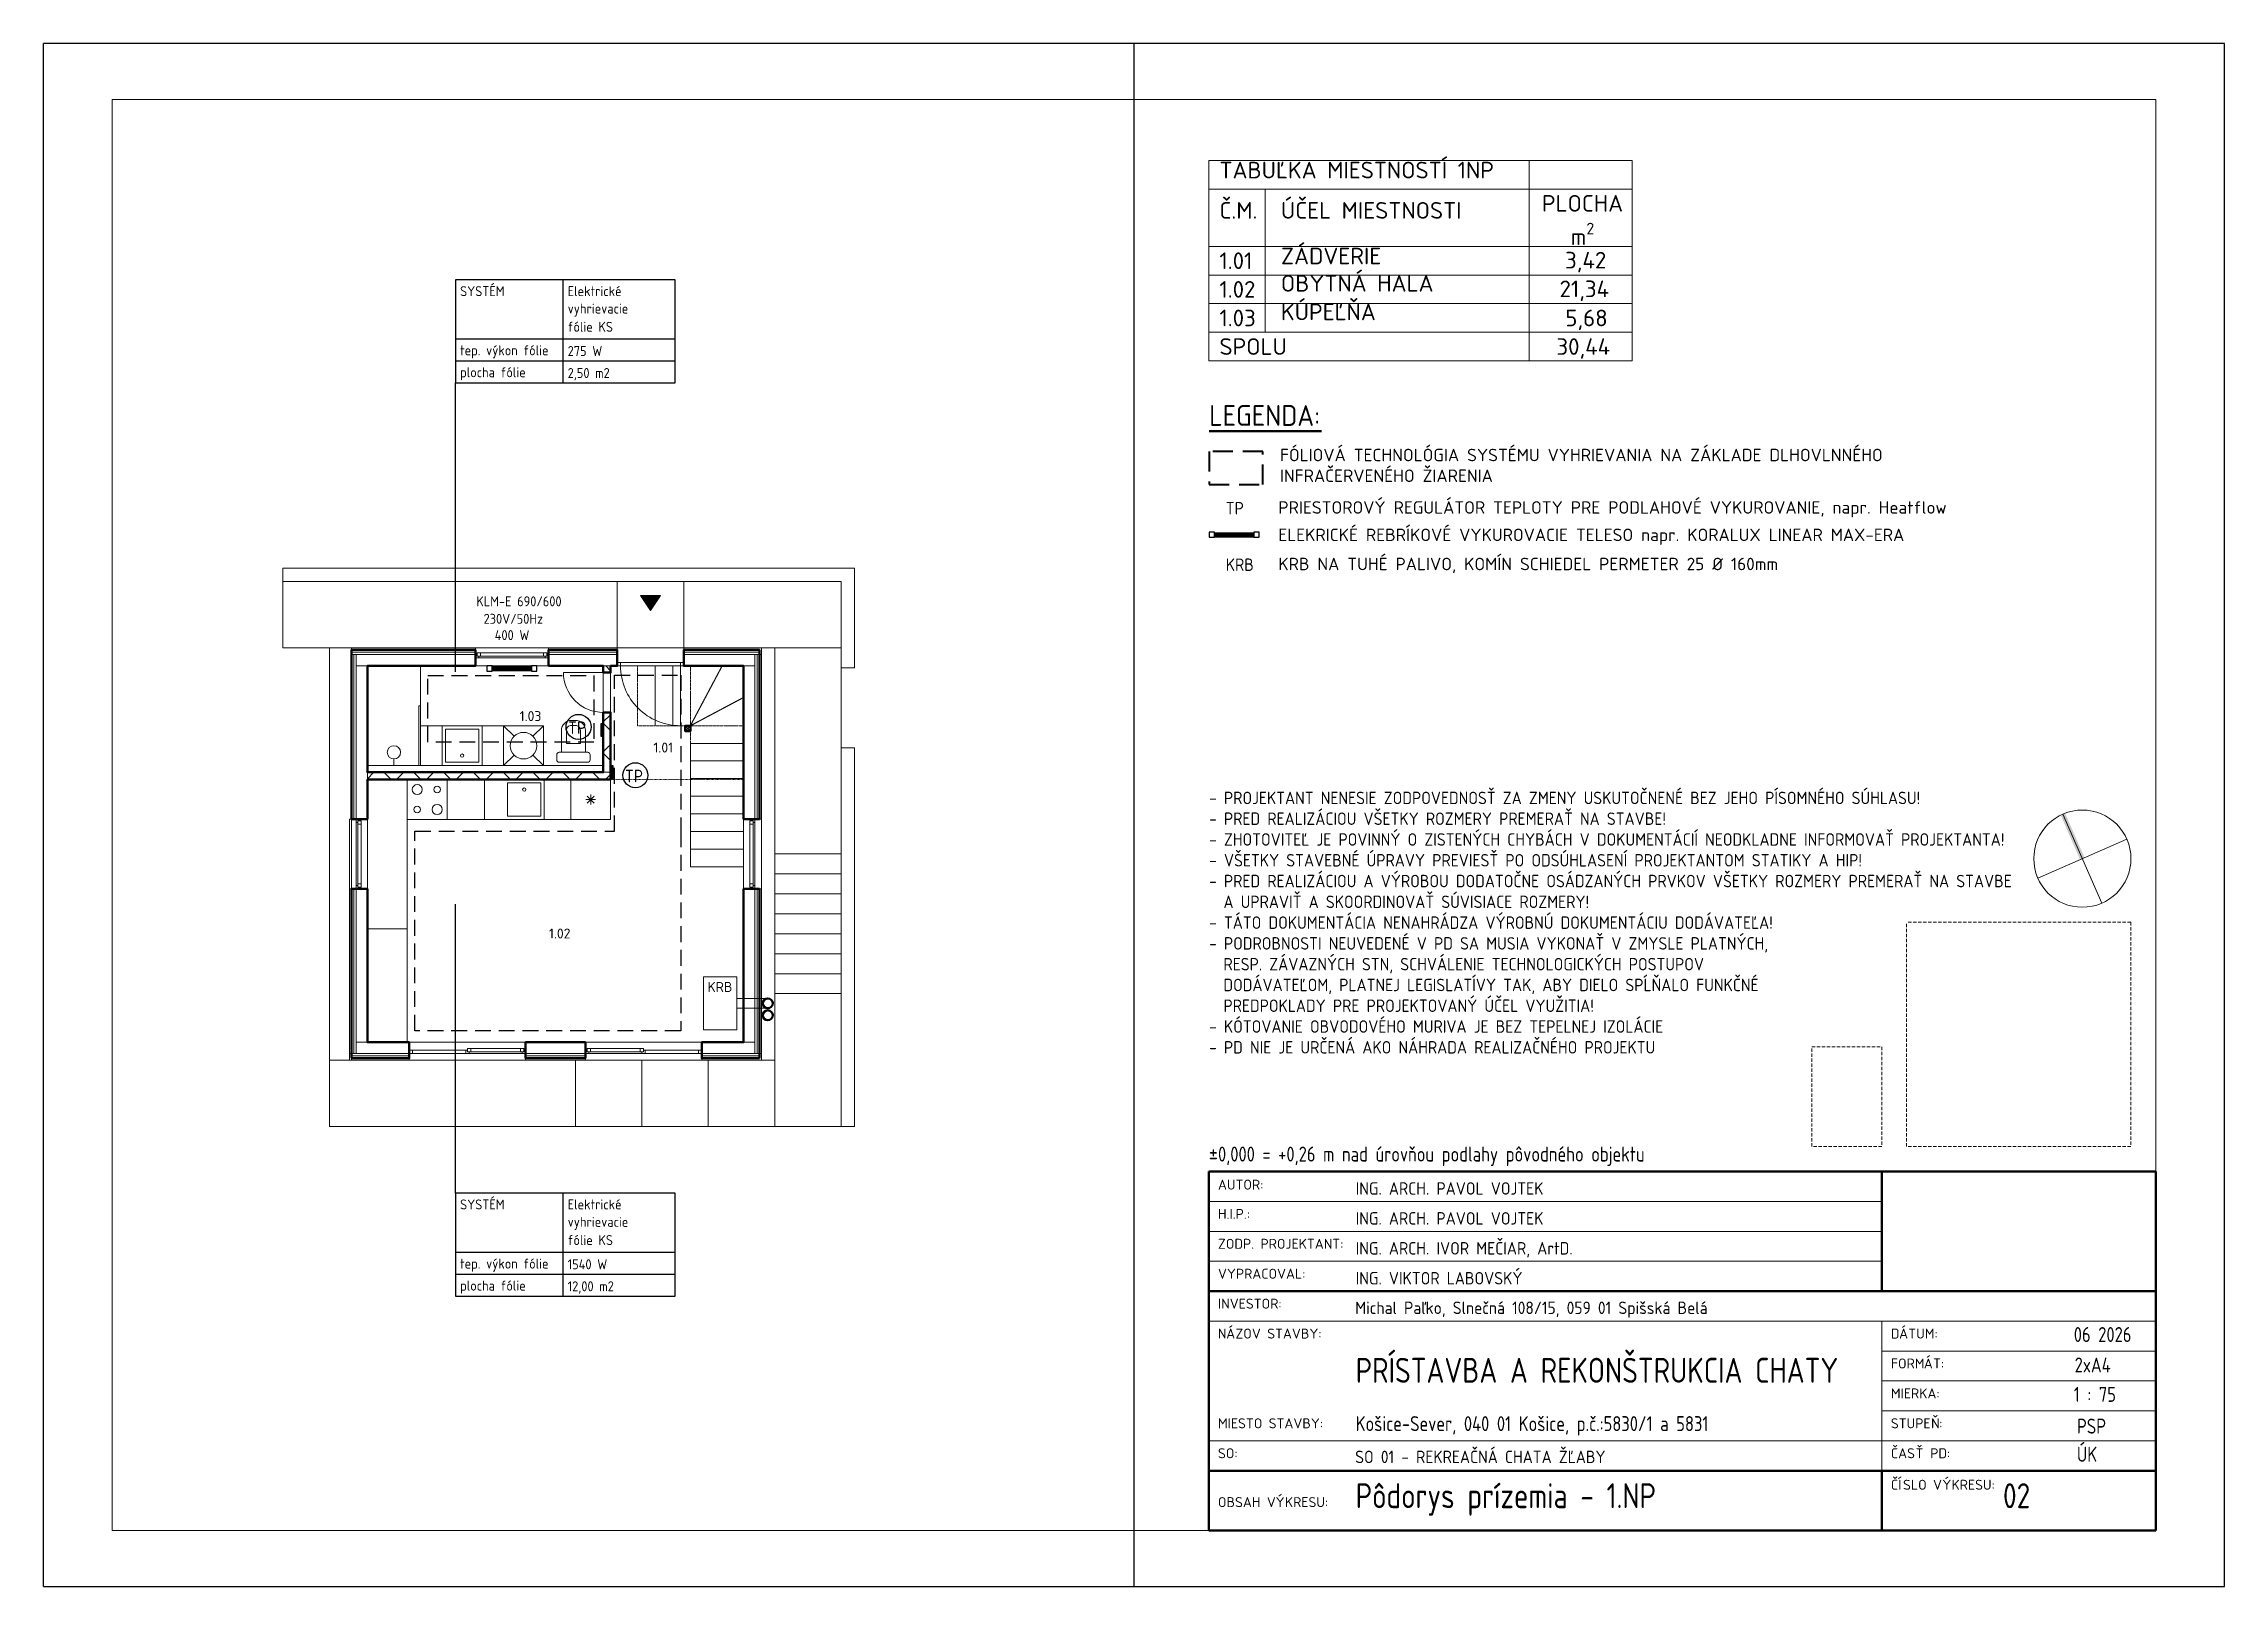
# Model space of a CAD drawing. Header units: millimetres. Extents: x 122211 to 176654, y 13823 to 90794.
# Drawn here: x 122211 to 155023, y 41124 to 64327 of the extents above; entities that cross this region are included whole.
import ezdxf

# ---------------------------------------------------------------- set-up
doc = ezdxf.new("R2010")
doc.units = ezdxf.units.MM
for name, pattern in [('9', [0.8, 0.3, -0.5]), ('ACAD_ISO02W100', [15, 12, -3]), ('ACAD_ISO04W100', [30, 24, -3, 0, -3]), ('DASH', [75, 50, -25]), ('Skrytá', [7.14375, 4.7625, -2.38125])]:
    doc.linetypes.add(name, pattern=pattern)
for name, color, linetype, lineweight in [('00_HRUBA', 7, 'Continuous', 50), ('00_KÓTY', 6, 'Continuous', 5), ('00_SRAFY', 7, 'Continuous', 5), ('00_STREDNÁ', 253, 'Continuous', 18), ('00_VEĽMI TENKÁ', 142, 'Continuous', 5), ('CKPOPISM', 6, 'Continuous', 50), ('G-ANNO-TTLB', 6, 'Continuous', 9), ('G-ANNO-TTLB-WIDE', 214, 'Continuous', 50), ('UK_OKRAJOV__DILAT_CIA', 1, 'DASH', 40), ('ZARPRED', 7, 'Continuous', 13), ('ZDIVO', 7, 'Continuous', 15), ('ÚK_POPIS', 7, 'Continuous', 20)]:
    doc.layers.add(name, color=color, linetype=linetype, lineweight=lineweight)
doc.layers.add('00_NÁBYTOK', color=254, linetype='Continuous', lineweight=9, transparency=0.5)
doc.layers.add('netlac', color=6, linetype='Continuous', plot=False)
for name, color, linetype in [('PODORYS', 140, 'Continuous'), ('UK_LEGENDA', 7, 'Continuous'), ('UK_POPIS', 7, 'Continuous'), ('UK_REBRIK', 114, 'Continuous'), ('UK_TABULKY', 7, 'Continuous'), ('UK_ZARIADENIE', 60, 'Continuous')]:
    doc.layers.add(name, color=color, linetype=linetype)
doc.styles.add('ISOCP', font='isocp.shx')
doc.styles.add('ISOCPEUR_2', font='isocpeur.ttf', dxfattribs={"height": 150})
doc.styles.add('ISOCPEUR_3', font='isocpeur.ttf', dxfattribs={"width": 0.8, "height": 320})
doc.styles.add('ISOCPEUR_4', font='isocpeur.ttf', dxfattribs={"width": 0.8, "height": 5})
doc.styles.add('ISOCPEUR_5', font='isocpeur.ttf', dxfattribs={"width": 0.9, "height": 2.5})
doc.styles.get("Standard").update_dxf_attribs({"font": 'arial.ttf'})
doc.linetypes.add('BATTING', pattern='A,0.00254,-2.54,[134,ltypeshp.shx,S=2.54,R=0,X=-2.54,Y=0],-5.08,[134,ltypeshp.shx,S=2.54,R=180,X=2.54,Y=0],-2.54', length=10.16254)

msp = doc.modelspace()

# ---------------------------------------------------------------- texts
at = {"layer": 'CKPOPISM', "color": 0, "lineweight": 5, "char_height": 250, "attachment_point": 1}
for s, insert in [('{\\fISOCPEUR|b0|i0|c238|p34;TABUĽKA MIESTNOSTÍ 1NP}', (139903, 62550)), ('{\\fISOCPEUR|b0|i0|c0|p34;Č.M.}', (139903, 61944)), ('{\\fISOCPEUR|b0|i0|c0|p34;ÚČEL \\fISOCPEUR|b0|i0|c238|p34;MIESTNOSTI}', (140828, 61944)), ('\\A1;\\pxqc;{\\fISOCPEUR|b0|i0|c0|p34;PLOCHA\\Pm\\H0.7x;\\S2^ ;}', (143088, 62050))]:
    msp.add_mtext_dynamic_manual_height_columns(s, width=4554.8, gutter_width=500, heights=[0], dxfattribs=dict(at, insert=insert))
at = {"layer": 'CKPOPISM', "color": 0, "lineweight": 20, "char_height": 250, "attachment_point": 1}
for s, insert in [('{\\fISOCPEUR|b0|i0|c238|p34;1.01}', (139903, 61187)), ('{\\fISOCPEUR|b0|i0|c238|p34;ZÁDVERIE}', (140828, 61258)), ('\\pxql;{\\fISOCPEUR|b0|i0|c238|p34;3,42}', (145103, 61195)), ('{\\fISOCPEUR|b0|i0|c238|p34;1.02}', (139903, 60756)), ('{\\fISOCPEUR|b0|i0|c238|p34;OBYTNÁ HALA}', (140828, 60847)), ('\\pxql;{\\fISOCPEUR|b0|i0|c238|p34;21,34}', (145020, 60764)), ('{\\fISOCPEUR|b0|i0|c238|p34;KÚPEĽŇA}', (140828, 60417)), ('{\\fISOCPEUR|b0|i0|c238|p34;1.03}', (139903, 60326)), ('\\pxql;{\\fISOCPEUR|b0|i0|c238|p34;5,68}', (145107, 60326)), ('{\\fISOCPEUR|b0|i0|c238|p34;SPOLU}', (139903, 59896)), ('\\pxql;{\\fISOCPEUR|b0|i0|c238|p34;30,44}', (144973, 59896))]:
    msp.add_mtext_dynamic_manual_height_columns(s, width=4554.8, gutter_width=500, heights=[0], dxfattribs=dict(at, insert=insert))
at = {"layer": 'G-ANNO-TTLB', "color": 7, "style": 'ISOCPEUR_5'}
for s, p in [('FÓLIOVÁ TECHNOLÓGIA SYSTÉMU VYHRIEVANIA NA ZÁKLADE DLHOVLNNÉHO', (140813, 58046)), ('INFRAČERVENÉHO ŽIARENIA', (140813, 57734)), ('PRIESTOROVÝ REGULÁTOR TEPLOTY PRE PODLAHOVÉ VYKUROVANIE, napr. Heatflow', (140788, 57257)), ('ELEKRICKÉ REBRÍKOVÉ VYKUROVACIE TELESO napr. KORALUX LINEAR MAX-ERA', (140788, 56845)), ('KRB NA TUHÉ PALIVO, KOMÍN SCHIEDEL PERMETER 25 Ø 160mm  ', (140788, 56407))]:
    msp.add_text(s, height=187.5, dxfattribs=at).set_placement(p)
at = {"layer": 'G-ANNO-TTLB', "color": 7, "attachment_point": 1}
for s, insert, char_height, width, style in [('{\\C0;- PROJEKTANT NENESIE ZODPOVEDNOSŤ ZA ZMENY USKUTOČNENÉ BEZ JEHO PÍSOMNÉHO SÚHLASU!\\P- PRED REALIZÁCIOU VŠETKY ROZMERY PREMERAŤ NA STAVBE!\\P- ZHOTOVITEĽ JE POVINNÝ O ZISTENÝCH CHYBÁCH V DOKUMENTÁCIÍ NEODKLADNE INFORMOVAŤ PROJEKTANTA!\\P- VŠETKY STAVEBNÉ ÚPRAVY PREVIESŤ PO ODSÚHLASENÍ PROJEKTANTOM STATIKY A HIP!\\P- PRED REALIZÁCIOU A VÝROBOU DODATOČNE OSÁDZANÝCH PRVKOV VŠETKY ROZMERY PREMERAŤ NA STAVBE \\P  A UPRAVIŤ A SKOORDINOVAŤ SÚVISIACE ROZMERY!\\P- TÁTO DOKUMENTÁCIA NENAHRÁDZA VÝROBNÚ DOKUMENTÁCIU DODÁVATEĽA!\\P- PODROBNOSTI NEUVEDENÉ V PD SA MUSIA VYKONAŤ V ZMYSLE PLATNÝCH, \\P  RESP. ZÁVAZNÝCH STN, SCHVÁLENIE TECHNOLOGICKÝCH POSTUPOV \\P  DODÁVATEĽOM, PLATNEJ LEGISLATÍVY TAK, ABY DIELO SPĹŇALO FUNKČNÉ\\P  PREDPOKLADY PRE PROJEKTOVANÝ ÚČEL VYUŽITIA!\\P- KÓTOVANIE OBVODOVÉHO MURIVA JE BEZ TEPELNEJ IZOLÁCIE\\P- PD NIE JE URČENÁ AKO NÁHRADA REALIZAČNÉHO PROJEKTU}', (139748, 53076), 187.5, 16487.32, 'ISOCPEUR_5'), ('\\fISOCPEUR|b0|i0|c238|p34|;\\W.9;±', (139742, 47738), 225, 167.75, 'ISOCPEUR_3'), ('0,000 = +0,26 m nad úrovňou podlahy pôvodného objektu', (139881, 47738), 225, 8827.44, 'ISOCPEUR_3'), ('AUTOR:', (139880, 47241), 150, 571.2, 'ISOCPEUR_2'), ('ING. ARCH. PAVOL VOJTEK', (141952, 47202), 187.5, 7123.66, 'ISOCPEUR_5'), ('H.I.P.:', (139880, 46801), 150, 571.2, 'ISOCPEUR_2'), ('ING. ARCH. PAVOL VOJTEK', (141952, 46752), 187.5, 7123.66, 'ISOCPEUR_5'), ('ZODP. PROJEKTANT:', (139880, 46351), 150, 2290.82, 'ISOCPEUR_2'), ('ING. ARCH. IVOR MEČIAR, ArtD.', (141952, 46302), 187.5, 7123.66, 'ISOCPEUR_5'), ('VYPRACOVAL:', (139880, 45901), 150, 1611.39, 'ISOCPEUR_2'), ('ING. VIKTOR LABOVSKÝ', (141952, 45852), 187.5, 7123.66, 'ISOCPEUR_5'), ('INVESTOR:', (139880, 45451), 150, 1160.44, 'ISOCPEUR_2'), ('Michal Paľko, Slnečná 108/15, 059 01 Spišská Belá', (141945, 45407), 187.5, 9497.87, 'ISOCPEUR_5'), ('\\fISOCPEUR|b0|i0|c238|p34|;N', (139880, 45001), 150, 150.32, 'ISOCPEUR_2'), ('\\fISOCPEUR|b0|i0|c238|p34|;Á', (140004, 45001), 150, 168.35, 'ISOCPEUR_2'), ('ZOV STAVBY:', (140143, 45001), 150, 1593.35, 'ISOCPEUR_2'), ('\\fISOCPEUR|b0|i0|c238|p34|;D', (150005, 45001), 150, 150.32, 'ISOCPEUR_2'), ('\\fISOCPEUR|b0|i0|c238|p34|;Á', (150129, 45001), 150, 168.35, 'ISOCPEUR_2'), ('TUM:', (150268, 45001), 150, 523.1, 'ISOCPEUR_2'), ('06 2026', (152757, 45024), 225, 1325.79, 'ISOCPEUR_3'), ('PRÍSTAVBA A REKONŠTRUKCIA CHATY', (141952, 44561), 375, 7359.54, 'ISOCPEUR_4'), ('FORM', (150005, 44551), 150, 601.27, 'ISOCPEUR_2'), ('\\fISOCPEUR|b0|i0|c238|p34|;Á', (150501, 44551), 150, 168.35, 'ISOCPEUR_2'), ('T:', (150640, 44551), 150, 204.43, 'ISOCPEUR_2'), ('2xA4', (152770, 44566), 225, 746.77, 'ISOCPEUR_3'), ('MIERKA:', (150005, 44101), 150, 877.85, 'ISOCPEUR_2'), ('1 : 75', (152757, 44124), 225, 1082.28, 'ISOCPEUR_3'), ('MIESTO STAVBY:', (139880, 43651), 150, 1930.06, 'ISOCPEUR_2'), ('\\A1;\\pxt24;Košice-Sever, 040 01 Košice, p.č.:5830/1 a 5831', (141952, 43684), 225, 7215.54, 'ISOCPEUR_3'), ('STUPE', (150005, 43651), 150, 733.54, 'ISOCPEUR_2'), ('\\fISOCPEUR|b0|i0|c238|p34|;Ň', (150610, 43651), 150, 150.32, 'ISOCPEUR_2'), ('\\fISOCPEUR|b0|i0|c238|p34|;:', (150734, 43651), 150, 54.11, 'ISOCPEUR_2'), ('SO:', (139880, 43201), 150, 354.75, 'ISOCPEUR_2'), ('SO 01 - REKREAČNÁ CHATA ŽĽABY', (141945, 43165), 187.5, 6551.98, 'ISOCPEUR_5'), ('\\fISOCPEUR|b0|i0|c238|p34|;Č', (150005, 43201), 150, 132.28, 'ISOCPEUR_2'), ('AS', (150114, 43201), 150, 318.67, 'ISOCPEUR_2'), ('\\fISOCPEUR|b0|i0|c238|p34|;Ť', (150377, 43201), 150, 150.32, 'ISOCPEUR_2'), (' PD:', (150501, 43201), 150, 468.99, 'ISOCPEUR_2'), ('ÚK', (152805, 43223), 225, 2099.62, 'ISOCPEUR_3'), ('Pôdorys prízemia - 1.NP', (141952, 42675), 375, 7659.59, 'ISOCPEUR_4'), ('\\fISOCPEUR|b0|i0|c238|p34|;Č', (150005, 42727), 150, 132.28, 'ISOCPEUR_2'), ('\\fISOCPEUR|b0|i0|c238|p34|;Í', (150114, 42727), 150, 90.19, 'ISOCPEUR_2'), ('SLO V', (150188, 42727), 150, 715.51, 'ISOCPEUR_2'), ('\\fISOCPEUR|b0|i0|c238|p34|;Ý', (150779, 42727), 150, 168.35, 'ISOCPEUR_2'), ('KRESU:', (150917, 42727), 150, 787.66, 'ISOCPEUR_2'), ('02', (151692, 42675), 375, 7659.59, 'ISOCPEUR_4'), ('OBSAH V', (139880, 42466), 150, 1052.21, 'ISOCPEUR_2'), ('\\fISOCPEUR|b0|i0|c238|p34|;Ý', (140748, 42466), 150, 168.35, 'ISOCPEUR_2'), ('KRESU:', (140887, 42466), 150, 787.66, 'ISOCPEUR_2')]:
    msp.add_mtext(s, dxfattribs=dict(at, insert=insert, char_height=char_height, width=width, style=style))
at = {"layer": 'G-ANNO-TTLB', "color": 0, "insert": (152805, 43646), "char_height": 225, "width": 2099.62, "attachment_point": 1, "style": 'ISOCPEUR_3'}
msp.add_mtext('PSP', dxfattribs=at)
at = {"layer": 'PODORYS', "color": 252, "char_height": 150, "attachment_point": 1}
for s, insert in [('\\pxt0,3;{\\fISOCPEUR|b0|i0|c238|p34;1.03}', (129373, 54288)), ('\\pxt0,3;{\\fISOCPEUR|b0|i0|c238|p34;1.01}', (131386, 53815)), ('\\pxt0,3;{\\fISOCPEUR|b0|i0|c238|p34;1.02}', (129814, 51018))]:
    msp.add_mtext_dynamic_manual_height_columns(s, width=27860.94, gutter_width=15400, heights=[6477], dxfattribs=dict(at, insert=insert))
at = {"layer": 'PODORYS', "color": 1, "insert": (132199, 50214), "char_height": 150, "attachment_point": 1}
msp.add_mtext_dynamic_manual_height_columns('\\pxt0,3;{\\fISOCPEUR|b0|i0|c238|p34;KRB}', width=27860.94, gutter_width=15400, heights=[6477], dxfattribs=at)
at = {"layer": 'UK_LEGENDA', "lineweight": 40, "style": 'ISOCP'}
for p in [(130102, 53945), (130958, 53218)]:
    msp.add_text('TP', height=187.5, dxfattribs=at).set_placement(p)
at = {"layer": 'UK_POPIS', "lineweight": 35, "style": 'ISOCP'}
for s, p in [('TP', (139998, 57246)), ('KRB', (139998, 56396))]:
    msp.add_text(s, height=187.5, dxfattribs=at).set_placement(p)
at = {"layer": 'UK_POPIS', "lineweight": 50, "ltscale": 0.08, "insert": (139748, 58734), "char_height": 312.5, "attachment_point": 4, "style": 'ISOCP'}
msp.add_mtext('LEGENDA:', dxfattribs=at)
at = {"layer": 'UK_TABULKY', "style": 'ISOCP'}
for s, p in [('SYSTÉM', (128477, 60529)), ('vyhrievacie', (130096, 60267)), ('Elektrické ', (130096, 60529)), ('fólie KS', (130096, 59993)), ('tep. výkon fólie', (128477, 59639)), ('275 W', (130096, 59629)), ('plocha fólie', (128477, 59309)), ('2,50 m2', (130096, 59298)), ('SYSTÉM', (128477, 46793)), ('Elektrické ', (130096, 46793)), ('vyhrievacie', (130096, 46531)), ('fólie KS', (130096, 46257)), ('tep. výkon fólie', (128477, 45903)), ('1540 W', (130096, 45893)), ('plocha fólie', (128477, 45572)), ('12,00 m2', (130096, 45562))]:
    msp.add_text(s, height=150, dxfattribs=at).set_placement(p)
at = {"layer": 'ÚK_POPIS', "color": 7, "style": 'ISOCP'}
for s, p in [('KLM-E 690/600', (128722, 55864)), ('230V/50Hz', (128831, 55601)), ('230V/50Hz', (128831, 55601)), ('400 W', (128998, 55356))]:
    msp.add_text(s, height=150, dxfattribs=at).set_placement(p)

# ---------------------------------------------------------------- blocks, each defined once
blk = doc.blocks.new('rebrik')
at = {"layer": 'UK_REBRIK', "ltscale": 3}
for p, q in [((12460, -10994), (11984, -10994)), ((12460, -11001), (11984, -11001)), ((12460, -11017), (11984, -11017)), ((12460, -11032), (11984, -11032)), ((12460, -11039), (11984, -11039))]:
    blk.add_line(p, q, dxfattribs=at)
for points in [[(11984, -10988), (11922, -10988), (11922, -11050), (11984, -11050), (11984, -10988)], [(12522, -10988), (12460, -10988), (12460, -11050), (12522, -11050), (12522, -10988)]]:
    blk.add_lwpolyline(points, dxfattribs=at)
blk = doc.blocks.new('A$C57FC20A3')
at = {"layer": 'UK_ZARIADENIE'}
for p, q in [((0, 183, -5791), (28, 183, -5791)), ((0, 177, -5791), (28, 177, -5791)), ((0, 163, -5791), (28, 163, -5791)), ((0, 157, -5791), (28, 157, -5791)), ((0, 143, -5791), (28, 143, -5791)), ((0, 137, -5791), (28, 137, -5791)), ((0, 123, -5791), (28, 123, -5791)), ((0, 117, -5791), (28, 117, -5791)), ((0, 103, -5791), (28, 103, -5791)), ((0, 97, -5791), (28, 97, -5791)), ((0, 83, -5791), (28, 83, -5791)), ((0, 77, -5791), (28, 77, -5791)), ((0, 63, -5791), (28, 63, -5791)), ((0, 57, -5791), (28, 57, -5791)), ((0, 43, -5791), (28, 43, -5791)), ((0, 37, -5791), (28, 37, -5791)), ((0, 23, -5791), (28, 23, -5791)), ((0, 17, -5791), (28, 17, -5791)), ((28, 177, -5791), (28, 183, -5791)), ((28, 157, -5791), (28, 163, -5791)), ((28, 137, -5791), (28, 143, -5791)), ((28, 117, -5791), (28, 123, -5791)), ((28, 97, -5791), (28, 103, -5791)), ((28, 77, -5791), (28, 83, -5791)), ((28, 57, -5791), (28, 63, -5791)), ((28, 37, -5791), (28, 43, -5791)), ((28, 17, -5791), (28, 23, -5791))]:
    blk.add_line(p, q, dxfattribs=at)
at = {"layer": 'UK_ZARIADENIE', "elevation": -5791}
blk.add_lwpolyline([(40, 200), (40, 0), (0, 0), (0, 200)], close=True, dxfattribs=at)

# ---------------------------------------------------------------- hatches: boundary and pattern name
at = {"layer": '00_SRAFY', "transparency": 33554495}
h = msp.add_hatch(color=252, dxfattribs=at)
h.dxf.hatch_style = 1
h.paths.add_polyline_path([(131192, 56025), (131342, 55800), (131492, 56025)])
at = {"layer": '00_SRAFY', "transparency": 33554559}
h = msp.add_hatch(dxfattribs=at)
h.set_pattern_fill('ANSI37', color=252, scale=100)
h.set_pattern_definition([(45, (30717.16, 12581.07), (-224.5064, 224.5064), []), (135, (30717.16, 12581.07), (-224.5064, -224.5064), [])])
h.paths.add_polyline_path([(130742, 54271), (130632, 54268), (130632, 53368), (127082, 53368), (127082, 53258), (130742, 53258)])
h.paths.add_polyline_path([(130742, 54968), (130632, 54968), (130632, 54868), (130742, 54868)])
at = {"layer": 'ZARPRED', "lineweight": 9}
h = msp.add_hatch(color=256, dxfattribs=at)
h.dxf.hatch_style = 1
h.paths.add_polyline_path([(152885, 52068), (152919, 52083), (152627, 52752, 0.012492), (152593, 52739)])
h.paths.add_polyline_path([(152852, 52054), (152885, 52068), (152593, 52739, 0.012492), (152560, 52723)])

# ---------------------------------------------------------------- linework, layer by layer
at = {"color": 251, "lineweight": 5, "true_color": 0x636466}
msp.add_lwpolyline([(153992, 41963), (123242, 41963), (123242, 63488), (153992, 63488)], close=True, dxfattribs=at)
at = {"color": 1, "linetype": 'Skrytá', "ltscale": 50}
for points in [[(130798, 52481), (130798, 54831), (131798, 54831), (131798, 52481), (131798, 49481), (127798, 49481), (127798, 52481)], [(130491, 54822), (130491, 53822), (127991, 53822), (127991, 54822)]]:
    msp.add_lwpolyline(points, close=True, dxfattribs=at)
at = {"layer": '00_HRUBA', "color": 252}
for points in [[(126842, 52663), (127082, 52663), (127082, 53258), (130742, 53258), (130742, 54268), (130632, 54268), (130632, 53368), (127082, 53368), (127082, 54968), (128707, 54968), (128707, 55208), (126842, 55208)], [(129807, 54968), (129807, 55208), (130842, 55208), (130842, 54968), (130742, 54968), (130742, 54868), (130632, 54868), (130632, 54968)], [(132742, 52663), (132742, 54968), (131842, 54968), (131842, 55208), (132982, 55208), (132982, 52663)], [(131942, 54068), (131862, 54068), (131862, 53988), (131942, 53988)], [(126842, 49068), (127712, 49068), (127712, 49308), (127082, 49308), (127082, 51613), (126842, 51613)], [(132982, 49068), (132112, 49068), (132112, 49308), (132742, 49308), (132742, 51613), (132982, 51613)], [(130362, 49068), (129462, 49068), (129462, 49308), (130362, 49308)]]:
    msp.add_lwpolyline(points, close=True, dxfattribs=at)
for centre in [(133107, 49893), (133107, 49713)]:
    msp.add_circle(centre, 75, dxfattribs=at)
at = {"layer": '00_KÓTY', "color": 252}
msp.add_lwpolyline([(131492, 56025), (131342, 55800), (131192, 56025)], close=True, dxfattribs=at)
at = {"layer": '00_NÁBYTOK', "color": 252}
for points in [[(127082, 53468), (127882, 53468), (127882, 54968), (127082, 54968)], [(127882, 53468), (127857, 53468), (127857, 54368), (127882, 54368)], [(127882, 53468), (129132, 53468), (129132, 54068), (127882, 54068)], [(128207, 53468), (128807, 53468), (128807, 54068), (128207, 54068)], [(128257, 53518), (128757, 53518), (128757, 54018), (128257, 54018)], [(129132, 54068), (129732, 54068), (129732, 53468), (129132, 53468)], [(131942, 53803), (132742, 53803), (132742, 53538), (131942, 53538)], [(131942, 53538), (132742, 53538), (132742, 53273), (131942, 53273)], [(128282, 53258), (127682, 53258), (127682, 52658), (128282, 52658)], [(129742, 53258), (128842, 53258), (128842, 52658), (129742, 52658)], [(129692, 53208), (129192, 53208), (129192, 52708), (129692, 52708)], [(130742, 53258), (130142, 53258), (130142, 52658), (130742, 52658)], [(131942, 53273), (132742, 53273), (132742, 53008), (131942, 53008)], [(131942, 53008), (132742, 53008), (132742, 52743), (131942, 52743)], [(131942, 52743), (132742, 52743), (132742, 52478), (131942, 52478)], [(131942, 52478), (132742, 52478), (132742, 52213), (131942, 52213)], [(131942, 52213), (132742, 52213), (132742, 51948), (131942, 51948)], [(127682, 49308), (127082, 49308), (127082, 51013), (127682, 51013)]]:
    msp.add_lwpolyline(points, close=True, dxfattribs=at)
at = {"layer": '00_NÁBYTOK', "color": 252, "linetype": 'ACAD_ISO04W100', "ltscale": 0.15}
for points in [[(131147, 54068), (131147, 54968), (131412, 54968), (131412, 54068)], [(131412, 54068), (131412, 54968), (131677, 54968), (131677, 54068)], [(131677, 54068), (131677, 54968), (131942, 54968), (131942, 54068)], [(131942, 54068), (132742, 54493), (132742, 54968), (132420, 54968)], [(131942, 54068), (132420, 54968), (131942, 54968)], [(131942, 54068), (132742, 54068), (132742, 54493)], [(131942, 54068), (132742, 54068), (132742, 53803), (131942, 53803)]]:
    msp.add_lwpolyline(points, close=True, dxfattribs=at)
at = {"layer": '00_NÁBYTOK', "color": 252}
for points in [[(130152, 54148), (130212, 54148, -0.414214), (130362, 53998), (130362, 53668), (130002, 53668), (130002, 53998, -0.414214)], [(130152, 54073), (130212, 54073, -0.414214), (130287, 53998), (130287, 53802), (130077, 53802), (130077, 53998, -0.414214)], [(129967, 53668), (130397, 53668, -0.414214), (130432, 53633), (130432, 53553, -0.414214), (130397, 53518), (129967, 53518, -0.414214), (129932, 53553), (129932, 53633, -0.414214)]]:
    msp.add_lwpolyline(points, format="xyb", close=True, dxfattribs=at)
for points in [[(129132, 54068), (129291, 53909)], [(129574, 53909), (129732, 54068)], [(127482, 53568), (127482, 53468)], [(129132, 53468), (129291, 53626)], [(129574, 53626), (129732, 53468)], [(130517, 52958), (130367, 52958)], [(130495, 52905), (130389, 53011)], [(130495, 53011), (130389, 52905)], [(130442, 52883), (130442, 53033)], [(130742, 52658), (127682, 52658), (127682, 49308)]]:
    msp.add_lwpolyline(points, dxfattribs=at)
at = {"layer": '00_NÁBYTOK', "color": 252, "linetype": '9'}
msp.add_lwpolyline([(130742, 53258), (132742, 53258)], dxfattribs=at)
at = {"layer": '00_NÁBYTOK', "color": 252}
for centre, radius in [((129432, 53768), 200), ((127482, 53668), 100), ((128507, 53618), 25), ((127832, 53108), 75), ((128132, 53108), 50), ((127832, 52808), 50), ((128132, 52808), 75), ((129442, 53108), 25)]:
    msp.add_circle(centre, radius, dxfattribs=at)
at = {"layer": '00_SRAFY', "color": 252, "linetype": 'BATTING', "ltscale": 0.05}
for points in [[(128707, 55173), (126842, 55173)], [(126877, 55138), (126877, 52663)], [(130842, 55173), (129807, 55173)], [(132982, 55173), (131842, 55173)], [(132947, 52663), (132947, 55138)], [(126877, 51613), (126877, 49138)], [(132947, 49138), (132947, 51613)], [(127712, 49103), (126842, 49103)], [(130362, 49103), (129462, 49103)], [(132112, 49103), (132982, 49103)]]:
    msp.add_lwpolyline(points, dxfattribs=at)
at = {"layer": '00_STREDNÁ'}
for points in [[(144541, 62568), (139742, 62568), (139742, 61277), (146112, 61277)], [(146112, 59986), (139742, 59986), (139742, 59556), (146112, 59556)]]:
    msp.add_lwpolyline(points, dxfattribs=at)
at = {"layer": '00_STREDNÁ', "color": 252}
for points in [[(134212, 54938), (134412, 54938), (134412, 56438), (125812, 56438), (125812, 56238), (134212, 56238)], [(125812, 55238), (125812, 56238), (134212, 56238), (134212, 55238)], [(126512, 49038), (126842, 49038), (126842, 55238), (126512, 55238)], [(128707, 55138), (126842, 55138), (126842, 55208), (128707, 55208)], [(126912, 52663), (126842, 52663), (126842, 55138), (126912, 55138)], [(126912, 55138), (128707, 55138), (128707, 54968), (126912, 54968)], [(129807, 54968), (128707, 54968), (128707, 55238), (129807, 55238)], [(128782, 55113), (128782, 55163), (128732, 55163), (128732, 55113)], [(129732, 55163), (129732, 55113), (128782, 55113), (128782, 55163)], [(129732, 55113), (129732, 55163), (129782, 55163), (129782, 55113)], [(130842, 55138), (129807, 55138), (129807, 55238), (130842, 55238)], [(130842, 54968), (129807, 54968), (129807, 55138), (130842, 55138)], [(131842, 54968), (130842, 54968), (130842, 55238), (131842, 55238)], [(133012, 55138), (131842, 55138), (131842, 55238), (133012, 55238)], [(131842, 54968), (132912, 54968), (132912, 55138), (131842, 55138)], [(133012, 52663), (132912, 52663), (132912, 55138), (133012, 55138)], [(134212, 50039), (133212, 50039), (133212, 55238), (134212, 55238)], [(127082, 52663), (126912, 52663), (126912, 54968), (127082, 54968)], [(129757, 55088), (129757, 55113), (128757, 55113), (128757, 55088)], [(130742, 53368), (130632, 53368), (130632, 54968), (130742, 54968)], [(130632, 54268), (130632, 54868), (130742, 54868), (130742, 54268)], [(130892, 55018), (130842, 55018), (130842, 54968), (130892, 54968)], [(131792, 54968), (130892, 54968), (130892, 55018), (131792, 55018)], [(131842, 55018), (131792, 55018), (131792, 54968), (131842, 54968)], [(132912, 52663), (132742, 52663), (132742, 54968), (132912, 54968)], [(134212, 48038), (134412, 48038), (134412, 53738), (134212, 53738)], [(127082, 53368), (130632, 53368), (130632, 53468), (127082, 53468)], [(130742, 53258), (127082, 53258), (127082, 53368), (130742, 53368)], [(127082, 52663), (127082, 51613), (126812, 51613), (126812, 52663)], [(126912, 51663), (126937, 51663), (126937, 52613), (126912, 52613)], [(126937, 52588), (126987, 52588), (126987, 52638), (126937, 52638)], [(126987, 51688), (126937, 51688), (126937, 52588), (126987, 52588)], [(133012, 52663), (133012, 51613), (132742, 51613), (132742, 52663)], [(132887, 52588), (132837, 52588), (132837, 52638), (132887, 52638)], [(132837, 51688), (132887, 51688), (132887, 52588), (132837, 52588)], [(132912, 51663), (132887, 51663), (132887, 52613), (132912, 52613)], [(134212, 51839), (133212, 51839), (133212, 52139), (134212, 52139)], [(126912, 49138), (126812, 49138), (126812, 51613), (126912, 51613)], [(127082, 51613), (126912, 51613), (126912, 49308), (127082, 49308)], [(126937, 51688), (126987, 51688), (126987, 51638), (126937, 51638)], [(132912, 49308), (132742, 49308), (132742, 51613), (132912, 51613)], [(132887, 51688), (132837, 51688), (132837, 51638), (132887, 51638)], [(133012, 49138), (132912, 49138), (132912, 51613), (133012, 51613)], [(134212, 51539), (133212, 51539), (133212, 51839), (134212, 51839)], [(134212, 51239), (133212, 51239), (133212, 51539), (134212, 51539)], [(134212, 50939), (133212, 50939), (133212, 51239), (134212, 51239)], [(134212, 50639), (133212, 50639), (133212, 50939), (134212, 50939)], [(134212, 50339), (133212, 50339), (133212, 50639), (134212, 50639)], [(134212, 50039), (133212, 50039), (133212, 50339), (134212, 50339)], [(134212, 48038), (133212, 48038), (133212, 50039), (134212, 50039)], [(126912, 49138), (127712, 49138), (127712, 49308), (126912, 49308)], [(129462, 49038), (127712, 49038), (127712, 49308), (129462, 49308)], [(130362, 49038), (129462, 49038), (129462, 49308), (130362, 49308)], [(130362, 49138), (129462, 49138), (129462, 49308), (130362, 49308)], [(132112, 49038), (130362, 49038), (130362, 49308), (132112, 49308)], [(132912, 49138), (132112, 49138), (132112, 49308), (132912, 49308)], [(126512, 48038), (126512, 49038), (133212, 49038), (133212, 48038)], [(126812, 49038), (127712, 49038), (127712, 49138), (126812, 49138)], [(127762, 49138), (127762, 49188), (127712, 49188), (127712, 49138)], [(128562, 49138), (127762, 49138), (127762, 49188), (128562, 49188)], [(128637, 49163), (128637, 49213), (128587, 49213), (128587, 49163)], [(128612, 49138), (128612, 49163), (129412, 49163), (129412, 49138)], [(128637, 49213), (128637, 49163), (129387, 49163), (129387, 49213)], [(129387, 49163), (129387, 49213), (129437, 49213), (129437, 49163)], [(129462, 49038), (130362, 49038), (130362, 49138), (129462, 49138)], [(131212, 48038), (130212, 48038), (130212, 49038), (131212, 49038)], [(130437, 49163), (130437, 49213), (130387, 49213), (130387, 49163)], [(131212, 49138), (131212, 49163), (130412, 49163), (130412, 49138)], [(131187, 49213), (131187, 49163), (130437, 49163), (130437, 49213)], [(131187, 49163), (131187, 49213), (131237, 49213), (131237, 49163)], [(132212, 48038), (131212, 48038), (131212, 49038), (132212, 49038)], [(131262, 49138), (132062, 49138), (132062, 49188), (131262, 49188)], [(132062, 49138), (132062, 49188), (132112, 49188), (132112, 49138)], [(133012, 49038), (132112, 49038), (132112, 49138), (133012, 49138)], [(133212, 48038), (132212, 48038), (132212, 49038), (133212, 49038)]]:
    msp.add_lwpolyline(points, close=True, dxfattribs=at)
for points in [[(130842, 55238), (130842, 56238)], [(131842, 55238), (131842, 56238)], [(128732, 55138), (128707, 55138), (128707, 55088), (128757, 55088), (128757, 55113)], [(129782, 55138), (129807, 55138), (129807, 55088), (129757, 55088), (129757, 55113)], [(130742, 53258), (127082, 53258), (127082, 49308)], [(126962, 52638), (126962, 52663), (126912, 52663), (126912, 52613), (126937, 52613)], [(132862, 52638), (132862, 52663), (132912, 52663), (132912, 52613), (132887, 52613)], [(126962, 51638), (126962, 51613), (126912, 51613), (126912, 51663), (126937, 51663)], [(132862, 51638), (132862, 51613), (132912, 51613), (132912, 51663), (132887, 51663)], [(133212, 49038), (133212, 50039)], [(127737, 49188), (127712, 49188), (127712, 49138), (127762, 49138), (127762, 49163)], [(128587, 49188), (128562, 49188), (128562, 49138), (128612, 49138), (128612, 49163)], [(129437, 49188), (129462, 49188), (129462, 49138), (129412, 49138), (129412, 49163)], [(130387, 49188), (130362, 49188), (130362, 49138), (130412, 49138), (130412, 49163)], [(131237, 49188), (131262, 49188), (131262, 49138), (131212, 49138), (131212, 49163)], [(132087, 49188), (132112, 49188), (132112, 49138), (132062, 49138), (132062, 49163)]]:
    msp.add_lwpolyline(points, dxfattribs=at)
for points in [[(130632, 54268), (130632, 54868), (130032, 54868, 0.414214)], [(131792, 54068), (131792, 54968), (130892, 54968, 0.414214)]]:
    msp.add_lwpolyline(points, format="xyb", close=True, dxfattribs=at)
at = {"layer": '00_STREDNÁ', "color": 1}
msp.add_lwpolyline([(132642, 49493), (132142, 49493), (132142, 50293), (132642, 50293)], close=True, dxfattribs=at)
at = {"layer": '00_STREDNÁ', "color": 252, "linetype": 'ACAD_ISO02W100', "ltscale": 0.15}
msp.add_lwpolyline([(133112, 49818), (132642, 49818), (132642, 49968), (133112, 49968)], dxfattribs=at)
at = {"layer": '00_VEĽMI TENKÁ', "color": 252}
msp.add_lwpolyline([(131862, 53988), (131942, 54068), (131862, 54068), (131942, 53988)], close=True, dxfattribs=at)
at = {"layer": 'G-ANNO-TTLB', "color": 7, "linetype": 'DASH'}
for p, q in [((150242, 47738), (150242, 51113)), ((153617, 51113), (150242, 51113)), ((153617, 51113), (153617, 47738)), ((148817, 47738), (148817, 49238)), ((148817, 49238), (149867, 49238)), ((149867, 49238), (149867, 47738)), ((149867, 47738), (148817, 47738)), ((153617, 47738), (150242, 47738))]:
    msp.add_line(p, q, dxfattribs=at)
at = {"layer": 'G-ANNO-TTLB', "color": 7}
for p, q in [((149867, 46913), (139742, 46913)), ((149867, 46463), (139742, 46463)), ((149867, 46013), (139742, 46013)), ((153992, 45113), (139742, 45113)), ((149867, 45113), (149867, 42863)), ((153992, 44663), (149867, 44663)), ((153992, 44213), (149867, 44213)), ((153992, 43763), (149867, 43763)), ((153992, 43313), (139742, 43313))]:
    msp.add_line(p, q, dxfattribs=at)
at = {"layer": 'G-ANNO-TTLB-WIDE', "color": 7}
for p, q in [((139742, 47363), (153992, 47363)), ((139742, 41963), (139742, 47363)), ((149867, 47363), (149867, 45563)), ((153992, 47363), (153992, 41963)), ((153992, 45563), (139742, 45563)), ((139742, 42863), (153992, 42863)), ((149867, 42863), (149867, 41963)), ((153992, 41963), (139742, 41963))]:
    msp.add_line(p, q, dxfattribs=at)
at = {"layer": 'netlac'}
msp.add_line((122211, 41124), (122211, 64327), dxfattribs=at)
for points in [[(122211, 41124), (138617, 41124), (138617, 64327), (122211, 64327)], [(138617, 41124), (155023, 41124), (155023, 64327), (138617, 64327)]]:
    msp.add_lwpolyline(points, dxfattribs=at)
at = {"layer": 'UK_LEGENDA'}
for centre in [(130259, 54051), (131115, 53324)]:
    msp.add_circle(centre, 188, dxfattribs=at)
at = {"layer": 'UK_OKRAJOV__DILAT_CIA', "ltscale": 6}
msp.add_lwpolyline([(140554, 58191), (139748, 58191), (139748, 57698), (140554, 57698), (140554, 58191)], dxfattribs=at)
at = {"layer": 'UK_POPIS', "lineweight": 50, "ltscale": 0.08}
msp.add_line((139748, 58496), (141438, 58496), dxfattribs=at)
at = {"layer": 'UK_TABULKY'}
for p, q in [((130026, 59224), (130026, 60775)), ((128406, 59885), (131714, 59885)), ((128406, 59885), (131714, 59885)), ((128406, 59555), (131714, 59555)), ((128406, 54881), (128406, 59224)), ((128406, 47039), (128406, 51382)), ((130026, 45488), (130026, 47039)), ((128406, 46149), (131714, 46149)), ((128406, 46149), (131714, 46149)), ((128406, 45818), (131714, 45818))]:
    msp.add_line(p, q, dxfattribs=at)
for points in [[(128406, 60775), (128406, 59224), (131714, 59224), (131714, 60775), (128406, 60775)], [(128406, 47039), (128406, 45488), (131714, 45488), (131714, 47039), (128406, 47039)]]:
    msp.add_lwpolyline(points, dxfattribs=at)
at = {"layer": 'ZARPRED', "lineweight": 9}
for p, q in [((152594, 52739), (153178, 51399)), ((153556, 52361), (152216, 51777))]:
    msp.add_line(p, q, dxfattribs=at)
msp.add_circle((152886, 52069), 731, dxfattribs=at)
at = {"layer": 'ZDIVO', "lineweight": 5}
for points in [[(146112, 62138), (139742, 62138), (139742, 62568), (144541, 62568)], [(146112, 62138), (139742, 62138), (139742, 62568), (146112, 62568)], [(146112, 61708), (146112, 62138)], [(146112, 61277), (146112, 61708)], [(146112, 60847), (146112, 61277)], [(146112, 60417), (146112, 60847)], [(146112, 59986), (146112, 59986), (146112, 60417)], [(146112, 59556), (146112, 59986)]]:
    msp.add_lwpolyline(points, dxfattribs=at)
for points in [[(144561, 62568), (146112, 62568), (146112, 60417), (144561, 60417)], [(139742, 62138), (140592, 62138), (140592, 61277), (139742, 61277)], [(140592, 62138), (144561, 62138), (144561, 61277), (140592, 61277)], [(144561, 62138), (146112, 62138), (146112, 61277), (144561, 61277)], [(139742, 61277), (140592, 61277), (140592, 60847), (139742, 60847)], [(140592, 61277), (144561, 61277), (144561, 60847), (140592, 60847)], [(144561, 61277), (146112, 61277), (146112, 60847), (144561, 60847)], [(139742, 60847), (140592, 60847), (140592, 60417), (139742, 60417)], [(140592, 60847), (144561, 60847), (144561, 60417), (140592, 60417)], [(139742, 60417), (140592, 60417), (140592, 59986), (139742, 59986)], [(140592, 60417), (144561, 60417), (144561, 59986), (140592, 59986)], [(144561, 60417), (146112, 60417), (146112, 59986), (144561, 59986)], [(139742, 59986), (144561, 59986), (144561, 59556), (139742, 59556)], [(144561, 59986), (146112, 59986), (146112, 59556), (144561, 59556)]]:
    msp.add_lwpolyline(points, close=True, dxfattribs=at)

# ---------------------------------------------------------------- block references
at = {"layer": 'UK_REBRIK', "xscale": 1.25, "yscale": 1.25, "zscale": 1.25}
for p, rotation in [((155401, 43169), 180), ((144534, 41155), 179.9999999999999)]:
    msp.add_blockref('rebrik', p, dxfattribs=dict(at, rotation=rotation))
at = {"layer": 'UK_ZARIADENIE', "ltscale": 3000, "xscale": -0.9375000000000001, "yscale": 0.9375, "zscale": 0.9375}
for p, rotation in [((130632, 53911, 5429), 359.951402920858), ((130742, 53464, 5429), 179.951402920858)]:
    msp.add_blockref('A$C57FC20A3', p, dxfattribs=dict(at, rotation=rotation))

msp.set_redraw_order([(e.dxf.handle, doc.entitydb.next_handle()) for e in msp.query("TEXT MTEXT ATTDEF DIMENSION ARC_DIMENSION")])  # texts and dimensions are drawn at this point

doc.saveas('drawing.dxf')
